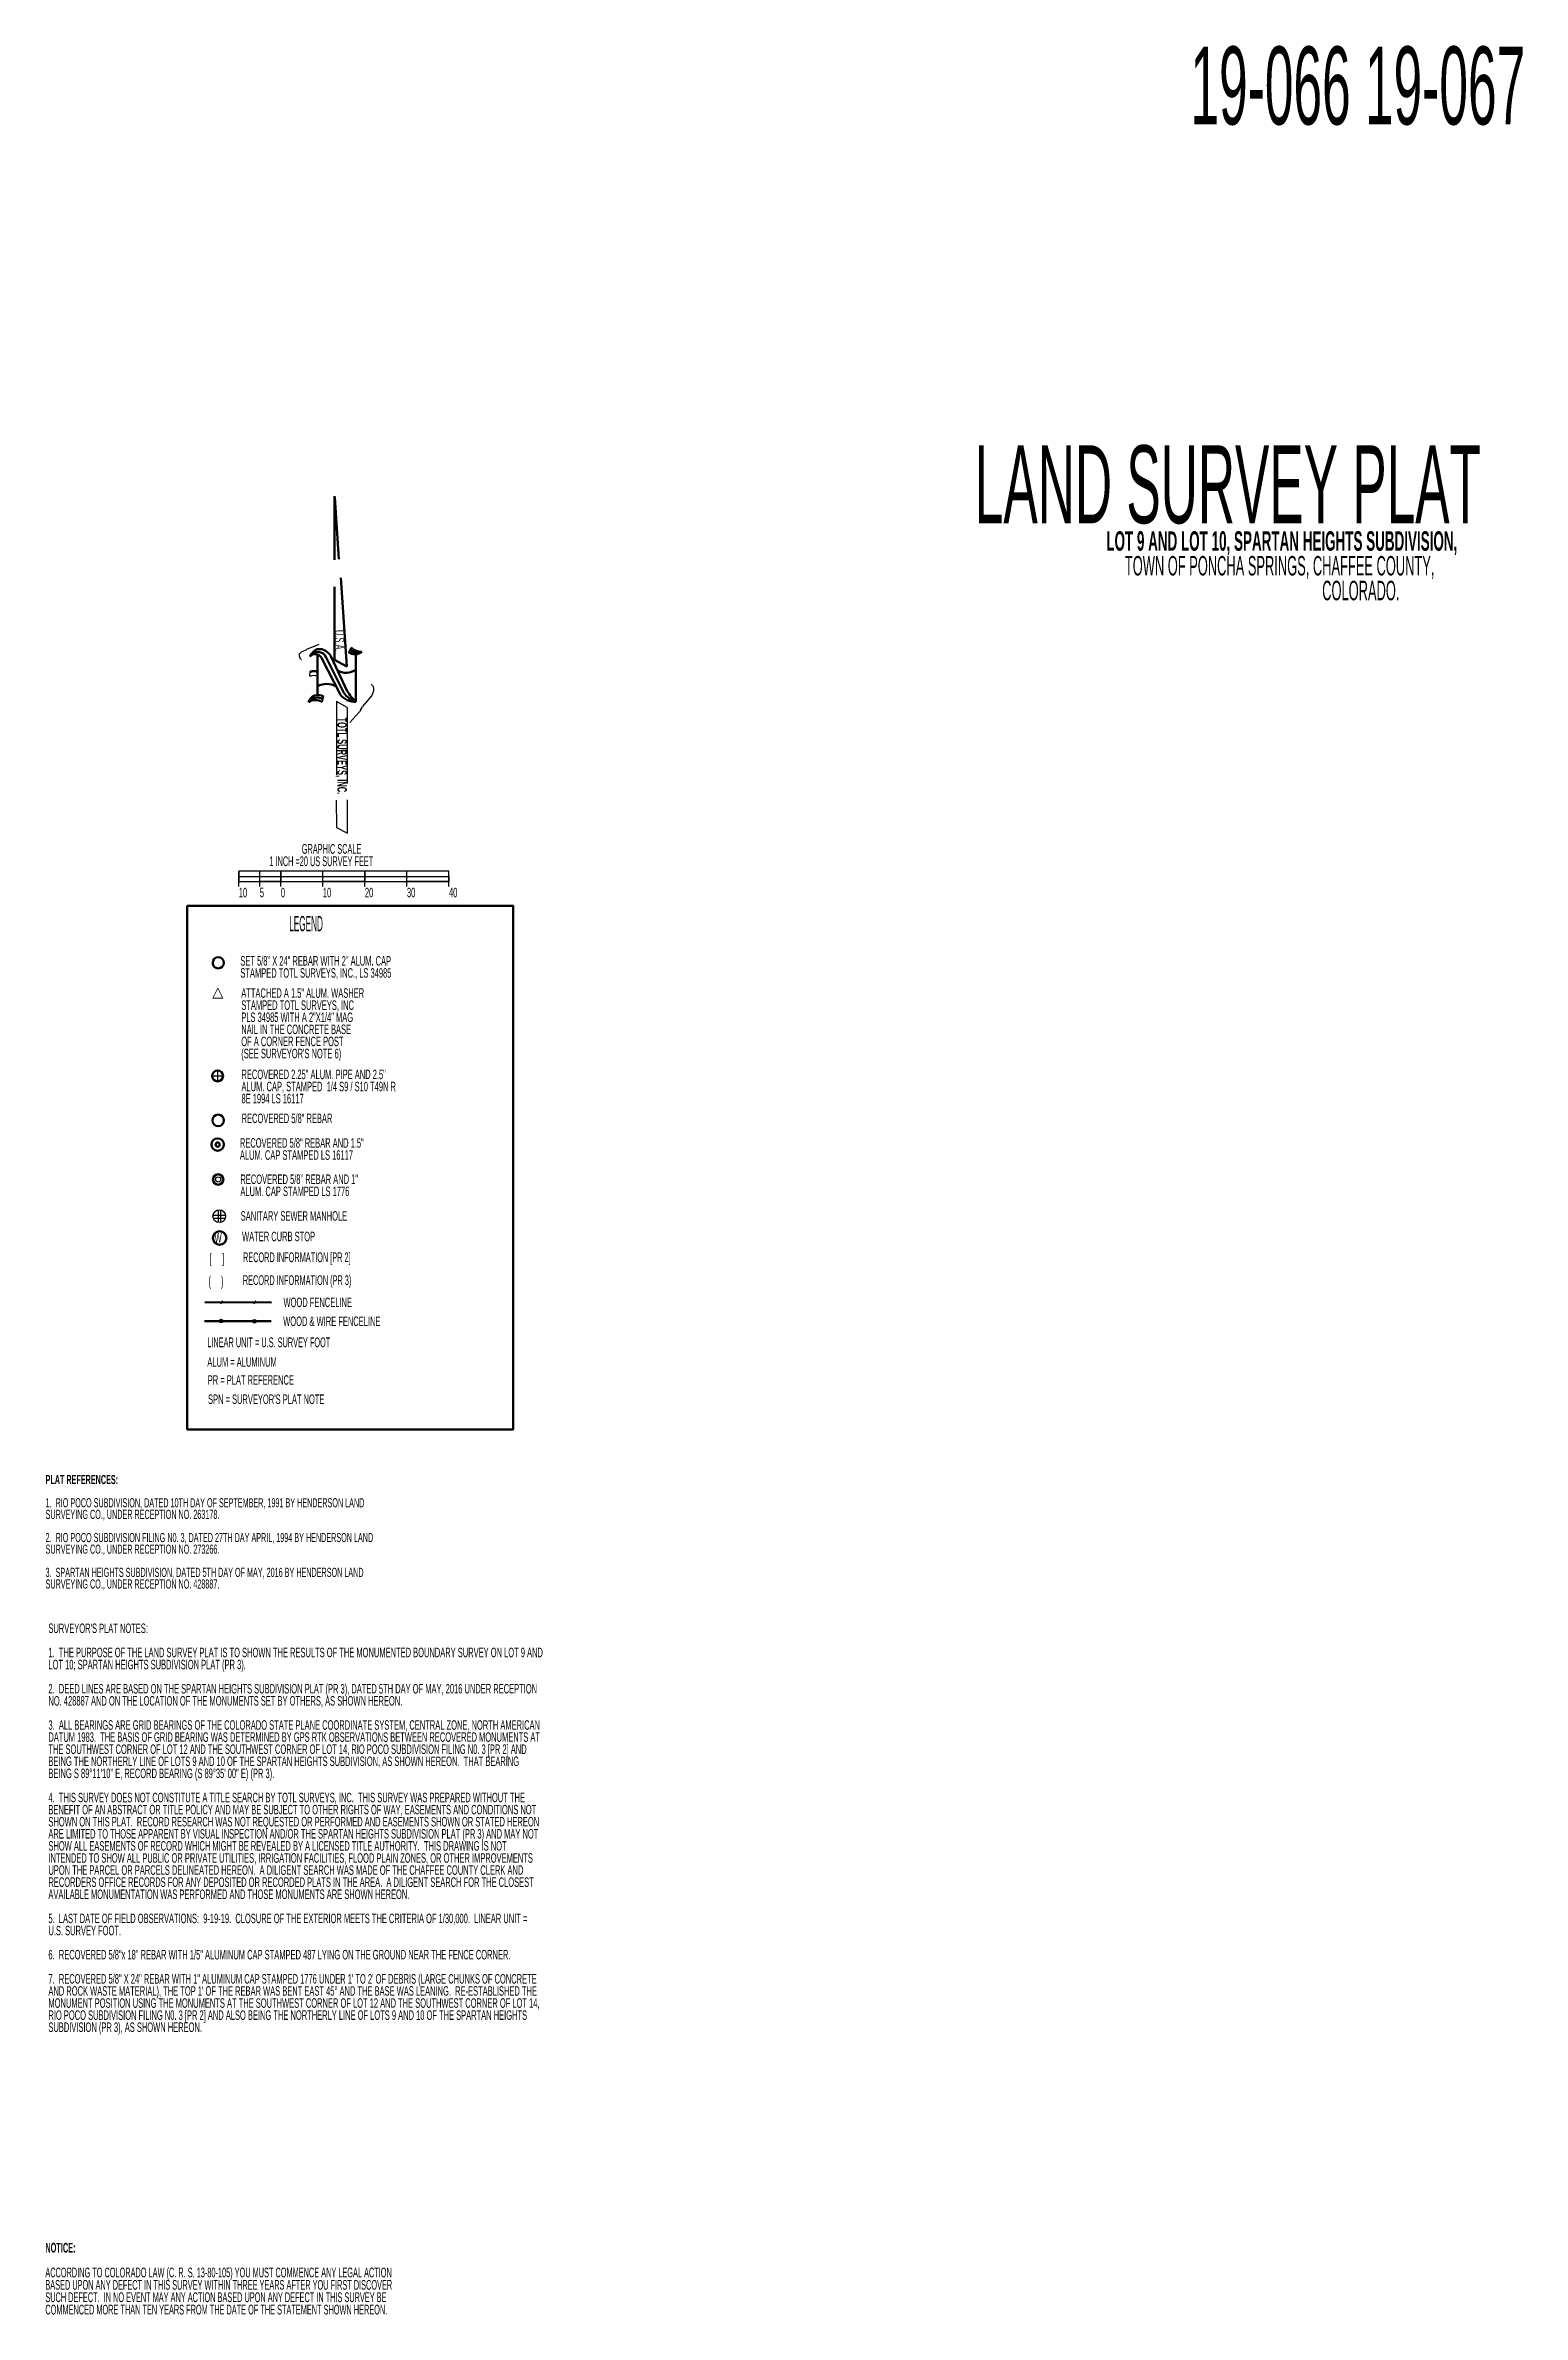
# Model space of a CAD drawing. Extents: x 2835785 to 2851632, y 1243954 to 1251877.
# Drawn here: x 2844804 to 2845331, y 1244483 to 1245292 of the extents above; entities that cross this region are included whole.
import ezdxf

# ---------------------------------------------------------------- set-up
doc = ezdxf.new("R2010")
doc.units = 0
doc.header["$MEASUREMENT"] = 0
doc.linetypes.add('Fence Chainlink', pattern=[356.476076, 133.678532, -89.119012, 133.678532])
doc.linetypes.add('Fence Rail', pattern=[356.476398, 142.590557, -71.295284, 142.590557])
for name, color, linetype, true_color in [('Dot_Layer', 7, 'Continuous', 0x000000), ('Layout', 5, 'Continuous', 0x0000ff), ('Text', 5, 'Continuous', 0x0000ff)]:
    doc.layers.add(name, color=color, linetype=linetype, true_color=true_color)
doc.styles.add('Arial', font='arialbd.ttf', dxfattribs={"width": 0.383694, "height": 4.313334})
doc.styles.add('Arial18', font='arialbd.ttf', dxfattribs={"width": 0.383655, "height": 4.14})
doc.styles.add('Arial19', font='arialbd.ttf', dxfattribs={"width": 0.383918, "height": 4.415})
doc.styles.add('Arial20', font='arialbd.ttf', dxfattribs={"width": 0.383774, "height": 8.833333})
doc.styles.add('Banjoman Open Bold', font='txt', dxfattribs={"width": 0.383853, "height": 35.321667})

msp = doc.modelspace()

# ---------------------------------------------------------------- texts
at = {"layer": 'Layout'}
for s, height, style, width, p in [('19-066 19-067', 27.8067, 'Banjoman Open Bold', 0.493868, (2845212.56, 1245264.28)), ('LOT 9 AND LOT 10, SPARTAN HEIGHTS SUBDIVISION, ', 6.9533, 'Arial20', 0.493785, (2845182.55, 1245112.18)), ('PLAT REFERENCES:', 3.2583, 'Arial18', 0.49368, (2844804.02, 1244779.15)), ('NOTICE:', 3.477, 'Arial19', 0.493881, (2844803.94, 1244504.94))]:
    msp.add_text(s, height=height, dxfattribs=dict(at, style=style, width=width)).set_placement(p)
for s, height, width, p in [('LAND SURVEY PLAT', 27.8067, 0.493868, (2845135.61, 1245121.98)), ('TOWN OF PONCHA SPRINGS, CHAFFEE COUNTY, ', 6.9533, 0.493785, (2845189.18, 1245103.35)), ('COLORADO.', 6.953, 0.493785, (2845259.59, 1245094.51)), ('GRAPHIC SCALE', 3.4767, 0.493881, (2844895.45, 1245004.06)), ('1 INCH =20 US SURVEY FEET', 3.4767, 0.493881, (2844883.88, 1244999.65)), ('10', 3.395, 0.493735, (2844872.98, 1244988.53)), ('5', 3.39, 0.493735, (2844880.48, 1244988.53)), ('0', 3.39, 0.493735, (2844887.98, 1244988.53)), ('10', 3.395, 0.493735, (2844902.98, 1244988.53)), ('20', 3.395, 0.493735, (2844917.98, 1244988.53)), ('30', 3.395, 0.493735, (2844932.98, 1244988.53)), ('40', 3.395, 0.493735, (2844947.98, 1244988.53)), ('LEGEND', 5.452, 0.400365, (2844890.98, 1244976.4)), ('SET 5/8" X 24" REBAR WITH 2" ALUM. CAP ', 3.395, 0.493735, (2844873.52, 1244964.15)), ('STAMPED TOTL SURVEYS, INC., LS 34985', 3.395, 0.493735, (2844873.52, 1244959.84)), ('ATTACHED A 1.5" ALUM. WASHER', 3.395, 0.493735, (2844873.86, 1244952.66)), ('STAMPED TOTL SURVEYS, INC', 3.395, 0.493735, (2844873.86, 1244948.35)), ('PLS 34985 WITH A 2"X1/4" MAG', 3.395, 0.493735, (2844873.86, 1244944.03)), ('NAIL IN THE CONCRETE BASE ', 3.395, 0.493735, (2844873.86, 1244939.72)), ('OF A CORNER FENCE POST', 3.395, 0.493735, (2844873.86, 1244935.41)), ("(SEE SURVEYOR'S NOTE 6)", 3.395, 0.493735, (2844873.86, 1244931.09)), ('RECOVERED 2.25" ALUM. PIPE AND 2.5" ', 3.395, 0.493735, (2844873.93, 1244923.64)), ('ALUM. CAP, STAMPED  1/4 S9 / S10 T49N R ', 3.395, 0.493735, (2844873.93, 1244919.32)), ('8E 1994 LS 16117', 3.395, 0.493735, (2844873.93, 1244915.01)), ('RECOVERED 5/8" REBAR', 3.395, 0.493735, (2844873.98, 1244907.96)), ('RECOVERED 5/8" REBAR AND 1.5" ', 3.395, 0.493735, (2844873.36, 1244899.18)), ('ALUM. CAP STAMPED LS 16117', 3.395, 0.493735, (2844873.36, 1244894.87)), ('ALUM. CAP STAMPED LS 1776', 3.395, 0.493735, (2844873.54, 1244881.92)), ('RECOVERED 5/8" REBAR AND 1" ', 3.395, 0.493735, (2844873.54, 1244886.23)), ('SANITARY SEWER MANHOLE', 3.395, 0.493735, (2844873.67, 1244873.13)), ('W', 3.39, 0.493735, (2844864.34, 1244865.34)), ('WATER CURB STOP', 3.395, 0.493735, (2844874.13, 1244865.82)), ('[     ]', 3.477, 0.493881, (2844862.61, 1244857.97)), ('RECORD INFORMATION [PR 2]', 3.4767, 0.493881, (2844874.45, 1244858.34)), ('(     )', 3.477, 0.493881, (2844862.14, 1244849.81)), ('RECORD INFORMATION (PR 3)', 3.4767, 0.493881, (2844874.41, 1244850.18)), ('WOOD FENCELINE', 3.395, 0.493735, (2844888.92, 1244842.3)), ('WOOD & WIRE FENCELINE', 3.395, 0.493735, (2844888.82, 1244835.55)), ('LINEAR UNIT = U.S. SURVEY FOOT', 3.4767, 0.493881, (2844861.72, 1244828)), ('ALUM = ALUMINUM', 3.395, 0.493735, (2844861.73, 1244821.03)), ('PR = PLAT REFERENCE', 3.395, 0.493735, (2844861.89, 1244814.6)), ("SPN = SURVEYOR'S PLAT NOTE", 3.395, 0.493735, (2844861.99, 1244807.74)), ('SURVEYING CO., UNDER RECEPTION NO. 263178.', 3.2583, 0.49368, (2844804.02, 1244766.73)), ('1.  RIO POCO SUBDIVISION, DATED 10TH DAY OF SEPTEMBER, 1991 BY HENDERSON LAND ', 3.2583, 0.49368, (2844804.02, 1244770.87)), ('2.  RIO POCO SUBDIVISION FILING N0. 3, DATED 27TH DAY APRIL, 1994 BY HENDERSON LAND ', 3.2583, 0.49368, (2844804.02, 1244758.45)), ('SURVEYING CO., UNDER RECEPTION NO. 273266.', 3.2583, 0.49368, (2844804.02, 1244754.31)), ('3.  SPARTAN HEIGHTS SUBDIVISION, DATED 5TH DAY OF MAY, 2016 BY HENDERSON LAND ', 3.2583, 0.49368, (2844804.02, 1244746.03)), ('SURVEYING CO., UNDER RECEPTION NO. 428887.', 3.2583, 0.49368, (2844804.02, 1244741.89)), ("SURVEYOR'S PLAT NOTES:", 3.395, 0.493735, (2844805.03, 1244726.01)), ('1.  THE PURPOSE OF THE LAND SURVEY PLAT IS TO SHOWN THE RESULTS OF THE MONUMENTED BOUNDARY SURVEY ON LOT 9 AND ', 3.395, 0.493735, (2844805.03, 1244717.38)), ('LOT 10; SPARTAN HEIGHTS SUBDIVISION PLAT (PR 3).', 3.395, 0.493735, (2844805.03, 1244713.07)), ('2.  DEED LINES ARE BASED ON THE SPARTAN HEIGHTS SUBDIVISION PLAT (PR 3), DATED 5TH DAY OF MAY, 2016 UNDER RECEPTION ', 3.395, 0.493735, (2844805.03, 1244704.44)), ('NO. 428887 AND ON THE LOCATION OF THE MONUMENTS SET BY OTHERS, AS SHOWN HEREON.', 3.395, 0.493735, (2844805.03, 1244700.13)), ('3.  ALL BEARINGS ARE GRID BEARINGS OF THE COLORADO STATE PLANE COORDINATE SYSTEM, CENTRAL ZONE, NORTH AMERICAN ', 3.395, 0.493735, (2844805.03, 1244691.5)), ('DATUM 1983.  THE BASIS OF GRID BEARING WAS DETERMINED BY GPS RTK OBSERVATIONS BETWEEN RECOVERED MONUMENTS AT ', 3.395, 0.493735, (2844805.03, 1244687.19)), ('THE SOUTHWEST CORNER OF LOT 12 AND THE SOUTHWEST CORNER OF LOT 14, RIO POCO SUBDIVISION FILING N0. 3 [PR 2] AND ', 3.395, 0.493735, (2844805.03, 1244682.87)), ('BEING THE NORTHERLY LINE OF LOTS 9 AND 10 OF THE SPARTAN HEIGHTS SUBDIVISION, AS SHOWN HEREON.  THAT BEARING ', 3.395, 0.493735, (2844805.03, 1244678.56)), ('BEING S 89%%D11\'10" E, RECORD BEARING (S 89%%D35\' 00" E) (PR 3).', 3.395, 0.493735, (2844805.03, 1244674.25)), ('4.  THIS SURVEY DOES NOT CONSTITUTE A TITLE SEARCH BY TOTL SURVEYS, INC.  THIS SURVEY WAS PREPARED WITHOUT THE ', 3.395, 0.493735, (2844805.03, 1244665.62)), ('BENEFIT OF AN ABSTRACT OR TITLE POLICY AND MAY BE SUBJECT TO OTHER RIGHTS OF WAY, EASEMENTS AND CONDITIONS NOT ', 3.395, 0.493735, (2844805.03, 1244661.31)), ('ARE LIMITED TO THOSE APPARENT BY VISUAL INSPECTION AND/OR THE SPARTAN HEIGHTS SUBDIVISION PLAT (PR 3) AND MAY NOT ', 3.395, 0.493735, (2844805.03, 1244652.68)), ('SHOWN ON THIS PLAT.  RECORD RESEARCH WAS NOT REQUESTED OR PERFORMED AND EASEMENTS SHOWN OR STATED HEREON ', 3.395, 0.493735, (2844805.03, 1244656.99)), ('SHOW ALL EASEMENTS OF RECORD WHICH MIGHT BE REVEALED BY A LICENSED TITLE AUTHORITY.  THIS DRAWING IS NOT ', 3.395, 0.493735, (2844805.03, 1244648.37)), ('UPON THE PARCEL OR PARCELS DELINEATED HEREON.  A DILIGENT SEARCH WAS MADE OF THE CHAFFEE COUNTY CLERK AND ', 3.395, 0.493735, (2844805.03, 1244639.74)), ('INTENDED TO SHOW ALL PUBLIC OR PRIVATE UTILITIES, IRRIGATION FACILITIES, FLOOD PLAIN ZONES, OR OTHER IMPROVEMENTS ', 3.395, 0.493735, (2844805.03, 1244644.05)), ('AVAILABLE MONUMENTATION WAS PERFORMED AND THOSE MONUMENTS ARE SHOWN HEREON.', 3.395, 0.493735, (2844805.03, 1244631.11)), ('RECORDERS OFFICE RECORDS FOR ANY DEPOSITED OR RECORDED PLATS IN THE AREA.  A DILIGENT SEARCH FOR THE CLOSEST ', 3.395, 0.493735, (2844805.03, 1244635.43)), ('5.  LAST DATE OF FIELD OBSERVATIONS:  9-19-19.  CLOSURE OF THE EXTERIOR MEETS THE CRITERIA OF 1/30,000.  LINEAR UNIT = ', 3.395, 0.493735, (2844805.03, 1244622.49)), ('U.S. SURVEY FOOT.', 3.395, 0.493735, (2844805.03, 1244618.17)), ('6.  RECOVERED 5/8"x 18" REBAR WITH 1/5" ALUMINUM CAP STAMPED 487 LYING ON THE GROUND NEAR THE FENCE CORNER.', 3.395, 0.493735, (2844805.03, 1244609.55)), ("AND ROCK WASTE MATERIAL), THE TOP 1' OF THE REBAR WAS BENT EAST 45%%D AND THE BASE WAS LEANING.  RE-ESTABLISHED THE ", 3.395, 0.493735, (2844805.03, 1244596.61)), ('7.  RECOVERED 5/8" X 24" REBAR WITH 1" ALUMINUM CAP STAMPED 1776 UNDER 1\' TO 2\' OF DEBRIS (LARGE CHUNKS OF CONCRETE ', 3.395, 0.493735, (2844805.03, 1244600.92)), ('MONUMENT POSITION USING THE MONUMENTS AT THE SOUTHWEST CORNER OF LOT 12 AND THE SOUTHWEST CORNER OF LOT 14, ', 3.395, 0.493735, (2844805.03, 1244592.29)), ('RIO POCO SUBDIVISION FILING N0. 3 [PR 2] AND ALSO BEING THE NORTHERLY LINE OF LOTS 9 AND 10 OF THE SPARTAN HEIGHTS ', 3.395, 0.493735, (2844805.03, 1244587.98)), ('SUBDIVISION (PR 3), AS SHOWN HEREON.', 3.395, 0.493735, (2844805.03, 1244583.67)), ('ACCORDING TO COLORADO LAW (C. R. S. 13-80-105) YOU MUST COMMENCE ANY LEGAL ACTION ', 3.4767, 0.493881, (2844803.94, 1244496.11)), ('BASED UPON ANY DEFECT IN THIS SURVEY WITHIN THREE YEARS AFTER YOU FIRST DISCOVER ', 3.4767, 0.493881, (2844803.94, 1244491.7)), ('SUCH DEFECT.  IN NO EVENT MAY ANY ACTION BASED UPON ANY DEFECT IN THIS SURVEY BE ', 3.4767, 0.493881, (2844803.94, 1244487.28)), ('COMMENCED MORE THAN TEN YEARS FROM THE DATE OF THE STATEMENT SHOWN HEREON.', 3.4767, 0.493881, (2844803.94, 1244482.87))]:
    msp.add_text(s, height=height, dxfattribs=dict(at, width=width)).set_placement(p)
at = {"layer": 'Text', "width": 0.493735}
msp.add_text('U.S.A.', height=3.395, rotation=269.97836, dxfattribs=at).set_placement((2844907.24, 1245083.94))
at = {"layer": 'Text', "style": 'Arial', "width": 0.493735}
msp.add_text('TOTL SURVEYS, INC.', height=3.395, rotation=269.97836, dxfattribs=at).set_placement((2844908.14, 1245052.68))

# ---------------------------------------------------------------- linework, layer by layer
at = {"layer": 'Dot_Layer', "color": 18, "linetype": 'ByBlock', "lineweight": 25, "ltscale": 30, "true_color": 0x000000}
msp.add_line((2844907.77, 1245058.51), (2844911.53, 1245056.35), dxfattribs=at)
at = {"layer": 'Layout', "color": 5, "linetype": 'ByBlock', "lineweight": 50, "ltscale": 30, "true_color": 0x0000ff}
for p, q in [((2844907.14, 1245108.95), (2844907.14, 1245131.61)), ((2844907.2, 1245131.32), (2844908.66, 1245109.19)), ((2844909.36, 1245102.54), (2844911.54, 1245070.93)), ((2844907.14, 1245073.29), (2844907.14, 1245099.3)), ((2844901.08, 1245075.09), (2844901.06, 1245060.71)), ((2844902.46, 1245074.01), (2844909.09, 1245060.95)), ((2844904.2, 1245074.11), (2844910.46, 1245061.45)), ((2844905.92, 1245074.34), (2844911.69, 1245062.12)), ((2844911.54, 1245070.82), (2844907.17, 1245073.28)), ((2844914.78, 1245075.25), (2844914.77, 1245058.26))]:
    msp.add_line(p, q, dxfattribs=at)
at = {"layer": 'Layout', "color": 5, "linetype": 'ByBlock', "lineweight": 25, "ltscale": 30, "true_color": 0x0000ff}
for p, q in [((2844897.23, 1245077.05), (2844901.7, 1245078.85)), ((2844912.18, 1245076.16), (2844913.05, 1245077.69)), ((2844894.59, 1245075.04), (2844894.67, 1245075.44)), ((2844894.61, 1245074.6), (2844894.59, 1245075.04)), ((2844895.03, 1245073.46), (2844894.63, 1245074.53)), ((2844894.67, 1245075.44), (2844894.93, 1245075.8)), ((2844894.95, 1245075.8), (2844895.3, 1245076.07)), ((2844895.3, 1245073.27), (2844895.07, 1245073.44)), ((2844895.3, 1245076.07), (2844896.14, 1245076.49)), ((2844896.23, 1245076.51), (2844897.23, 1245076.91)), ((2844920.17, 1245064.56), (2844920.6, 1245064.27)), ((2844920.69, 1245061.17), (2844920.22, 1245060.01)), ((2844920.64, 1245064.22), (2844920.88, 1245063.74)), ((2844920.98, 1245062.19), (2844920.69, 1245061.17)), ((2844920.88, 1245063.74), (2844921.07, 1245062.92)), ((2844921.07, 1245062.82), (2844920.98, 1245062.19)), ((2844903.2, 1245060.14), (2844902.74, 1245058.22)), ((2844907.78, 1245058.44), (2844907.78, 1245032.11)), ((2844911.61, 1245056.23), (2844911.6, 1245029.13)), ((2844915.85, 1245054.44), (2844912.62, 1245050.86)), ((2844916.23, 1245054.98), (2844915.85, 1245054.44)), ((2844916.56, 1245055.56), (2844916.23, 1245054.98)), ((2844916.42, 1245055.35), (2844917.1, 1245056.5)), ((2844917.25, 1245056.6), (2844917.84, 1245057.4)), ((2844917.89, 1245057.45), (2844920.38, 1245060.26)), ((2844907.77, 1245023.17), (2844907.78, 1245013.45)), ((2844911.78, 1245011.39), (2844911.78, 1245023.34)), ((2844907.78, 1245013.45), (2844911.78, 1245011.39))]:
    msp.add_line(p, q, dxfattribs=at)
at = {"layer": 'Layout', "color": 5, "linetype": 'ByBlock', "ltscale": 30, "true_color": 0x0000ff}
for p, q in [((2844872.98, 1244992.33), (2844872.98, 1244997.8)), ((2844872.98, 1244994.2), (2844872.98, 1244997.8)), ((2844880.48, 1244992.33), (2844880.48, 1244997.8)), ((2844880.48, 1244994.2), (2844880.48, 1244997.8)), ((2844887.98, 1244992.33), (2844887.98, 1244997.8)), ((2844887.98, 1244994.2), (2844887.98, 1244997.8)), ((2844902.98, 1244992.33), (2844902.98, 1244997.8)), ((2844917.98, 1244992.33), (2844917.98, 1244997.8)), ((2844932.98, 1244992.33), (2844932.98, 1244997.8)), ((2844947.98, 1244992.33), (2844947.98, 1244997.8)), ((2844872.98, 1244996), (2844947.98, 1244996))]:
    msp.add_line(p, q, dxfattribs=at)
at = {"layer": 'Layout', "color": 18, "linetype": 'ByBlock', "lineweight": 25, "ltscale": 30, "true_color": 0x000000}
for p, q in [((2844863.45, 1244924.82), (2844867.38, 1244924.81)), ((2844865.41, 1244926.75), (2844865.37, 1244922.91)), ((2844863.81, 1244875.05), (2844868.22, 1244875.05)), ((2844865.59, 1244876.98), (2844865.6, 1244872.52)), ((2844866.44, 1244876.96), (2844866.44, 1244872.55)), ((2844863.81, 1244874.06), (2844868.13, 1244874.07))]:
    msp.add_line(p, q, dxfattribs=at)
at = {"layer": 'Layout', "color": 5, "linetype": 'ByBlock', "lineweight": 50, "true_color": 0x0000ff}
for p, q in [((2844866.39, 1244843.62), (2844867.23, 1244844.46)), ((2844878.27, 1244843.59), (2844879.11, 1244844.43))]:
    msp.add_line(p, q, dxfattribs=at)
at = {"layer": 'Layout', "color": 5, "linetype": 'ByBlock', "ltscale": 30, "true_color": 0x0000ff}
for points in [[(2844872.98, 1244994.2), (2844947.98, 1244994.2), (2844947.98, 1244997.8), (2844872.98, 1244997.8), (2844872.98, 1244994.2)], [(2844872.98, 1244996), (2844880.48, 1244996), (2844880.48, 1244997.8), (2844872.98, 1244997.8), (2844872.98, 1244996)], [(2844887.98, 1244996), (2844902.98, 1244996), (2844902.98, 1244997.8), (2844887.98, 1244997.8), (2844887.98, 1244996)], [(2844917.98, 1244996), (2844932.98, 1244996), (2844932.98, 1244997.8), (2844917.98, 1244997.8), (2844917.98, 1244996)], [(2844880.48, 1244996), (2844887.98, 1244996), (2844887.98, 1244994.2), (2844880.48, 1244994.2), (2844880.48, 1244996)], [(2844902.98, 1244996), (2844917.98, 1244996), (2844917.98, 1244994.2), (2844902.98, 1244994.2), (2844902.98, 1244996)], [(2844932.98, 1244996), (2844947.98, 1244996), (2844947.98, 1244994.2), (2844932.98, 1244994.2), (2844932.98, 1244996)]]:
    msp.add_lwpolyline(points, dxfattribs=at)
at = {"layer": 'Layout', "color": 5, "linetype": 'ByBlock', "lineweight": 50, "ltscale": 30, "true_color": 0x0000ff}
msp.add_lwpolyline([(2844854.56, 1244798.64), (2844970.92, 1244798.64), (2844970.92, 1244985.46), (2844854.56, 1244985.46), (2844854.56, 1244798.64)], dxfattribs=at)
at = {"layer": 'Layout', "color": 18, "linetype": 'ByBlock', "lineweight": 0, "ltscale": 30, "true_color": 0x000000}
msp.add_lwpolyline([(2844865.5, 1244956.16), (2844863.71, 1244952.59), (2844867.29, 1244952.59), (2844865.5, 1244956.16)], dxfattribs=at)
at = {"layer": 'Layout', "color": 5, "linetype": 'Fence Rail', "lineweight": 50, "ltscale": 30, "true_color": 0x0000ff}
msp.add_lwpolyline([(2844860.87, 1244844.06), (2844884.63, 1244843.99)], dxfattribs=at)
at = {"layer": 'Layout', "color": 5, "linetype": 'Fence Chainlink', "lineweight": 50, "ltscale": 30, "true_color": 0x0000ff}
msp.add_lwpolyline([(2844860.77, 1244837.3), (2844884.53, 1244837.24)], dxfattribs=at)
at = {"layer": 'Layout', "color": 18, "linetype": 'ByBlock', "lineweight": 50, "ltscale": 30, "true_color": 0x000000}
for centre, radius in [((2844865.41, 1244924.8), 1.95), ((2844865.62, 1244908.93), 2.05), ((2844865.42, 1244900.3), 2.22), ((2844865.42, 1244900.3), 0.753), ((2844865.61, 1244887.84), 1.86), ((2844866.14, 1244866.97), 2.41)]:
    msp.add_circle(centre, radius, dxfattribs=at)
at = {"layer": 'Layout', "color": 18, "linetype": 'ByBlock', "lineweight": 25, "ltscale": 30, "true_color": 0x000000}
for centre, radius in [((2844865.61, 1244887.84), 0.932), ((2844865.98, 1244874.75), 2.27)]:
    msp.add_circle(centre, radius, dxfattribs=at)
at = {"layer": 'Layout', "color": 5, "linetype": 'ByBlock', "true_color": 0x0000ff}
for centre in [(2844866.71, 1244837.29), (2844878.59, 1244837.26)]:
    msp.add_circle(centre, 0.654, dxfattribs=at)
at = {"layer": 'Layout', "color": 5, "linetype": 'ByBlock', "lineweight": 50, "ltscale": 30, "true_color": 0x0000ff}
for centre, radius, start, end in [((2844916.55, 1245080.89), 4.75, 222.42262, 274.43766), ((2844903.76, 1245071.76), 6.08, 122.99345, 153.50571), ((2844901.16, 1245072.8), 3.31, 23.78578, 149.25869), ((2844900.21, 1245072.65), 2.62, 30.80066, 136.07017), ((2844901.88, 1245073.01), 4.11, 79.48949, 110.41075), ((2844900.38, 1245070.89), 6.57, 31.74554, 69.92884), ((2844911.28, 1245074.52), 5.89, 237.7244, 306.50771), ((2844914.53, 1245078.77), 3.54, 228.17974, 312.63201), ((2844915.31, 1245079.61), 3.81, 224.95749, 295.01713), ((2844904.3, 1245057.14), 7.5, 63.78317, 115.66772), ((2844917.78, 1245066.86), 9.11, 216.54712, 250.36485), ((2844926.95, 1245071.32), 17.82, 211.11633, 226.94437), ((2844901.23, 1245057.19), 3.54, 56.32075, 163.40181), ((2844900.32, 1245054.1), 4.79, 59.40215, 121.03169), ((2844900.96, 1245055.97), 3.81, 58.11004, 144.19767), ((2844914.47, 1245065.04), 6.76, 217.2673, 272.73448), ((2844865.66, 1244965.17), 2.01, 90.00014, 180.00013), ((2844865.66, 1244965.17), 2.01, 179.99985, 269.99986), ((2844865.66, 1244965.17), 2.01, 0.00002, 89.99998), ((2844865.66, 1244965.17), 2.01, 270.00014, 0.00014)]:
    msp.add_arc(centre, radius, start, end, dxfattribs=at)
at = {"layer": 'Layout', "color": 5, "linetype": 'ByBlock', "lineweight": 25, "ltscale": 30, "true_color": 0x0000ff}
for centre, radius, start, end in [((2844899.69, 1245066.32), 3.07, 63.43494, 116.56507), ((2844899.68, 1245065.41), 3.57, 67.53871, 114.20019), ((2844903.81, 1245068.15), 5.57, 170.57331, 188.47751), ((2844899.73, 1245064.57), 3.07, 63.43494, 116.56507)]:
    msp.add_arc(centre, radius, start, end, dxfattribs=at)

msp.set_redraw_order([(e.dxf.handle, doc.entitydb.next_handle()) for e in msp.query("TEXT MTEXT ATTDEF DIMENSION ARC_DIMENSION")])  # texts and dimensions are drawn at this point

doc.saveas('drawing.dxf')
